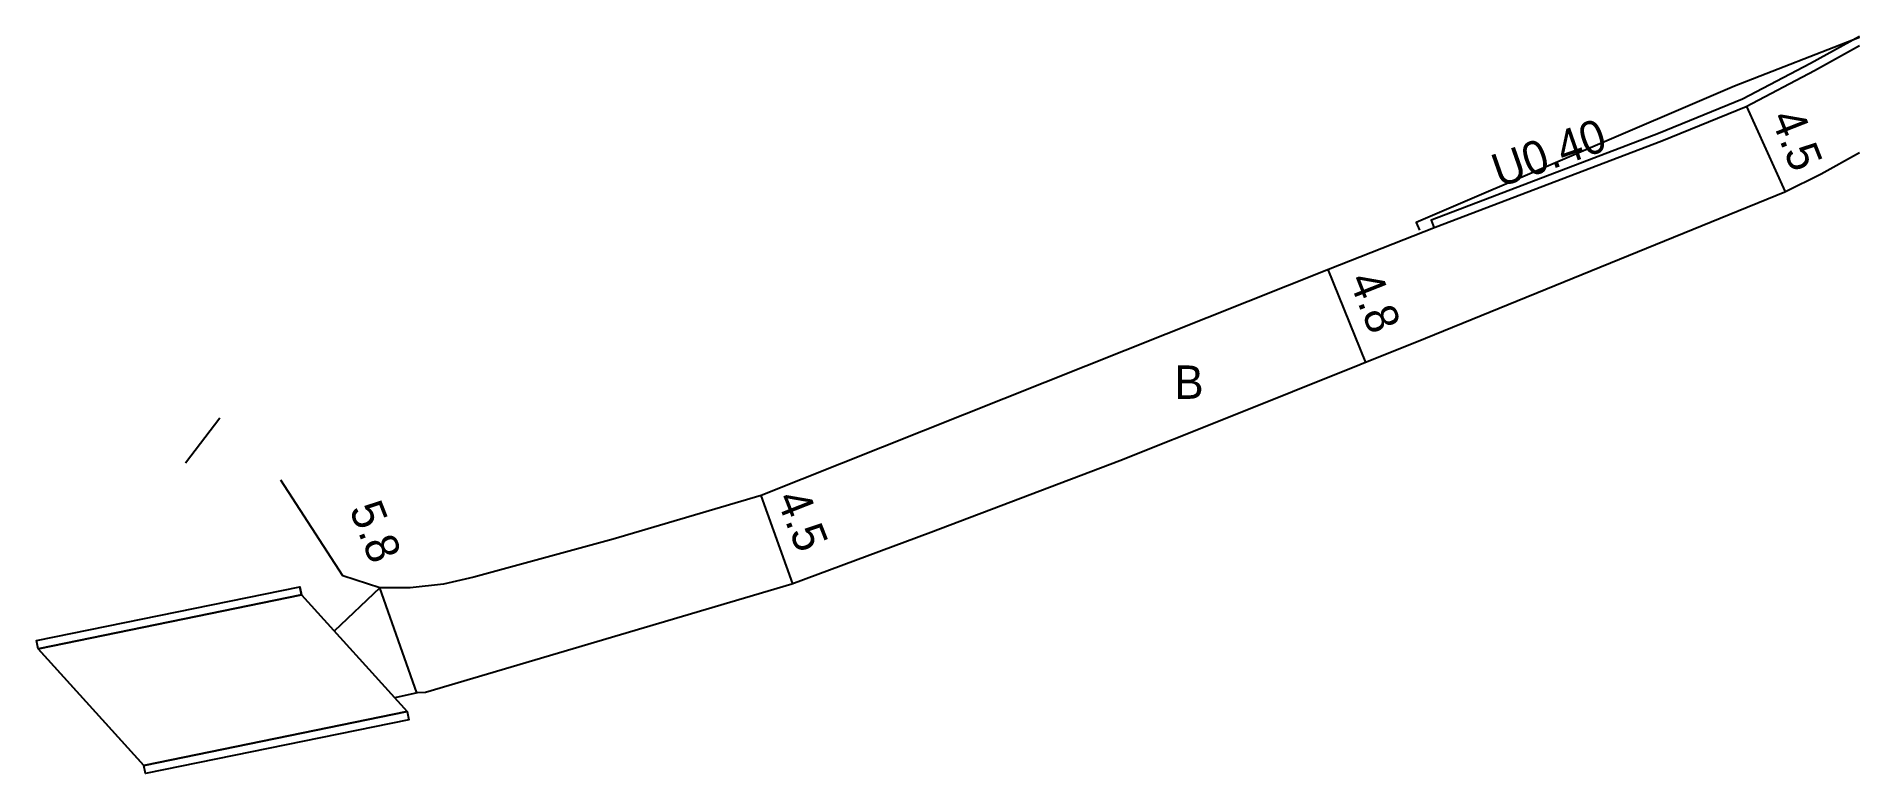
# Model space of a CAD drawing. Header units: metres. Extents: x -8000 to -4000, y -105000 to -102000.
# Drawn here: x -4087.5 to -4000, y -103352.3 to -103317 of the extents above; entities that cross this region are included whole.
import ezdxf

# ---------------------------------------------------------------- set-up
doc = ezdxf.new("R2010")
doc.units = ezdxf.units.M
doc.header["$LTSCALE"] = 2.5
for name, color, linetype in [('その他', 7, 'Continuous'), ('側溝・桝', 7, 'Continuous'), ('幅員', 7, 'Continuous'), ('舗装', 7, 'Continuous'), ('道路', 7, 'Continuous')]:
    doc.layers.add(name, color=color, linetype=linetype)
doc.styles.get("Standard").update_dxf_attribs({"font": ''})
doc.styles.get('Standard').set_extended_font_data('@MS PGothic')

msp = doc.modelspace()

# ---------------------------------------------------------------- texts
at = {"layer": '側溝・桝'}
msp.add_text('U0.40', height=1.6, rotation=19.32945, dxfattribs=at).set_placement((-4017.284, -103324.223))
at = {"layer": '幅員'}
for s, p in [('4.5', (-4004.28, -103320.851)), ('4.8', (-4024.529, -103328.627)), ('5.8', (-4072.495, -103339.641)), ('4.5', (-4052.004, -103339.108))]:
    msp.add_text(s, height=1.6, rotation=291.4644, dxfattribs=at).set_placement(p)
at = {"layer": '舗装'}
msp.add_text('B', height=1.6, dxfattribs=at).set_placement((-4032.876, -103334.348))

# ---------------------------------------------------------------- linework, layer by layer
at = {"layer": 'その他', "flags": 128}
msp.add_lwpolyline([(-4071.019, -103343.408), (-4073.204, -103345.484)], dxfattribs=at)
at = {"layer": '側溝・桝'}
msp.add_lwpolyline([(-4000, -103317.021), (-4006.003, -103319.357), (-4021.274, -103325.884), (-4021.117, -103326.252)], dxfattribs=at)
at = {"layer": '側溝・桝', "flags": 128}
for points in [[(-4000, -103316.969), (-4002.354, -103318.259)], [(-4002.354, -103318.259), (-4005.614, -103319.977), (-4009.647, -103321.625), (-4020.505, -103325.763), (-4020.559, -103325.784), (-4020.414, -103326.157)]]:
    msp.add_lwpolyline(points, dxfattribs=at)
at = {"layer": '幅員'}
for points in [[(-4003.554, -103324.427), (-4005.413, -103320.323)], [(-4023.7, -103332.604), (-4025.498, -103328.148)], [(-4051.2, -103343.226), (-4052.715, -103338.985)], [(-4069.244, -103348.451), (-4071.019, -103343.408)]]:
    msp.add_lwpolyline(points, dxfattribs=at)
at = {"layer": '道路', "flags": 128}
for points in [[(-4000, -103317.425), (-4002.162, -103318.609)], [(-4002.162, -103318.609), (-4005.435, -103320.336), (-4009.495, -103321.995), (-4020.361, -103326.136), (-4025.491, -103328.145), (-4052.715, -103338.985), (-4059.816, -103341.08), (-4066.507, -103342.9), (-4067.966, -103343.239), (-4069.56, -103343.408), (-4071.019, -103343.408), (-4072.784, -103342.832), (-4075.77, -103338.254)], [(-4000, -103322.556), (-4001.841, -103323.57), (-4003.579, -103324.439), (-4020.83, -103331.456), (-4030.368, -103335.272), (-4035.495, -103337.315), (-4044.575, -103340.764), (-4051.243, -103343.242), (-4068.826, -103348.43), (-4069.217, -103348.445), (-4070.296, -103348.685)]]:
    msp.add_lwpolyline(points, dxfattribs=at)
at = {"layer": '道路'}
for points in [[(-4078.693, -103335.281), (-4080.344, -103337.429)], [(-4087.413, -103346.338), (-4074.774, -103343.756), (-4074.854, -103343.364)], [(-4087.413, -103346.338), (-4082.336, -103351.926)], [(-4082.336, -103351.926), (-4069.697, -103349.344)]]:
    msp.add_lwpolyline(points, dxfattribs=at)
for points in [[(-4087.413, -103346.338), (-4087.493, -103345.946), (-4074.854, -103343.364), (-4074.774, -103343.756)], [(-4087.413, -103346.338), (-4074.774, -103343.756), (-4069.697, -103349.344), (-4082.336, -103351.926)], [(-4082.336, -103351.926), (-4069.697, -103349.344), (-4069.617, -103349.736), (-4082.256, -103352.318)]]:
    msp.add_lwpolyline(points, close=True, dxfattribs=at)

msp.set_redraw_order([(e.dxf.handle, doc.entitydb.next_handle()) for e in msp.query("TEXT MTEXT ATTDEF DIMENSION ARC_DIMENSION")])  # texts and dimensions are drawn at this point

doc.saveas('drawing.dxf')
